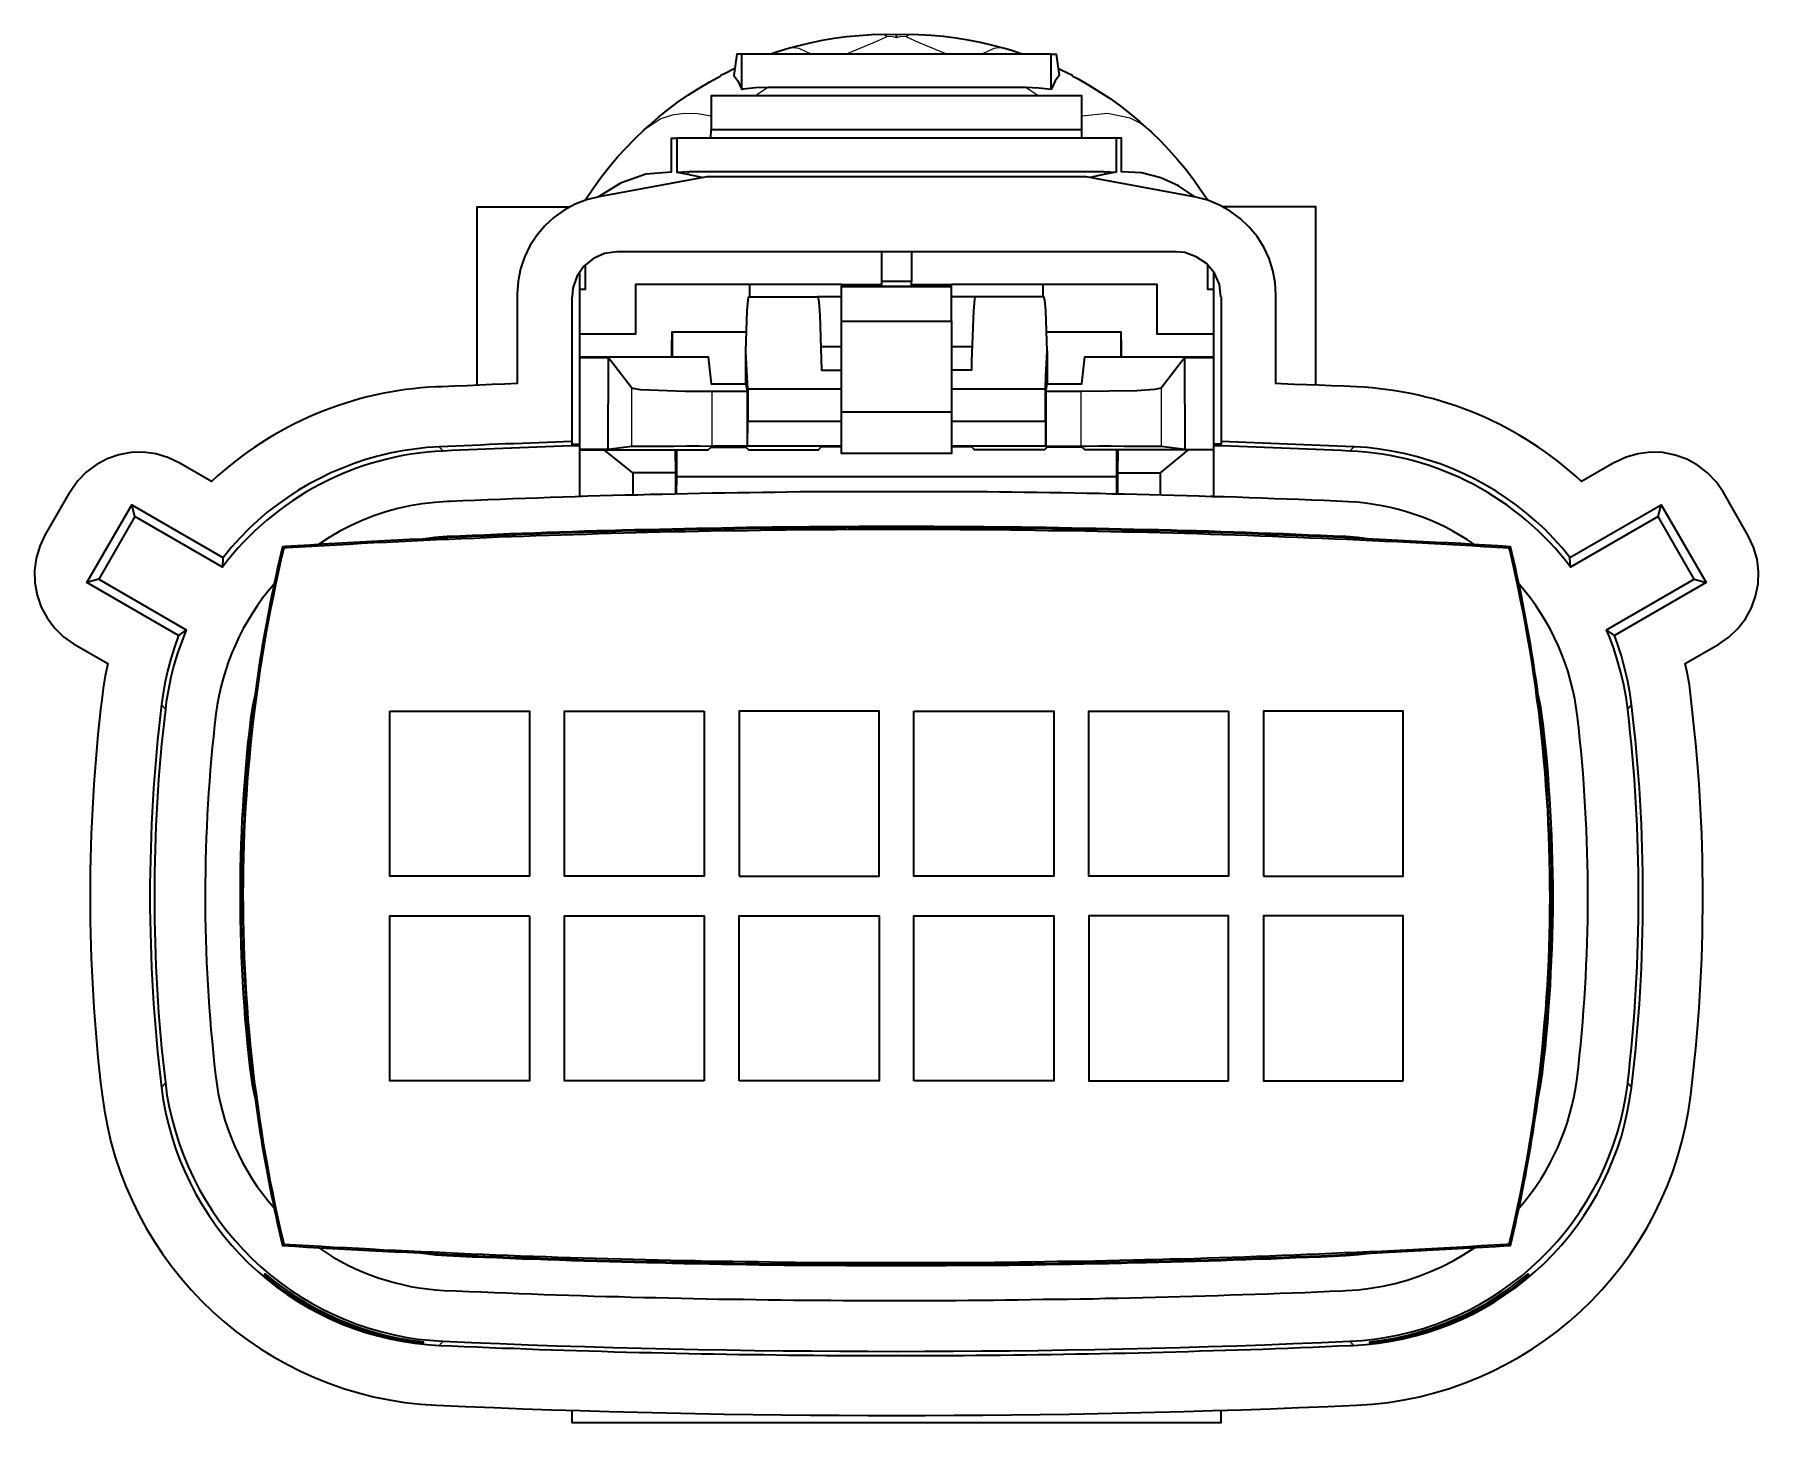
# Model space of a CAD drawing. Header units: millimetres. Extents: x 0 to 174, y 0 to 33.
# Drawn here: x 68.674 to 70.033, y 8.617 to 9.711 of the extents above; entities that cross this region are included whole.
import ezdxf

# ---------------------------------------------------------------- set-up
doc = ezdxf.new("R2010")
doc.units = ezdxf.units.MM
doc.layers.add('PDF2_형상', color=7, linetype='Continuous', true_color=0x405f80)

msp = doc.modelspace()

# ---------------------------------------------------------------- linework, layer by layer
at = {"layer": 'PDF2_형상', "color": 7, "lineweight": 35}
for points in [[(69.3533, 9.7086), (69.3533, 9.7111), (69.3435, 9.7113), (69.3336, 9.711), (69.3239, 9.7103), (69.314, 9.7093), (69.3043, 9.7081), (69.2946, 9.7064), (69.285, 9.7044), (69.2754, 9.7021), (69.2681, 9.7001), (69.2586, 9.6972), (69.2543, 9.6958)], [(69.4524, 9.6958), (69.4431, 9.6989), (69.4386, 9.7001), (69.4292, 9.7026), (69.4196, 9.7049), (69.4099, 9.7068), (69.4001, 9.7083), (69.3904, 9.7096), (69.3806, 9.7104), (69.3708, 9.711), (69.3632, 9.7113), (69.3533, 9.7111)], [(69.4549, 9.6694), (69.4547, 9.6694), (69.3533, 9.6694), (69.2519, 9.6694), (69.2421, 9.6692), (69.2324, 9.6681), (69.2314, 9.6679), (69.2314, 9.6958), (69.2275, 9.6958), (69.2251, 9.679), (69.2282, 9.6746), (69.2314, 9.6679)], [(69.4753, 9.6958), (69.3533, 9.6958), (69.2314, 9.6958)], [(69.2258, 9.6844), (69.2171, 9.6801), (69.2146, 9.6789)], [(69.4921, 9.6789), (69.4832, 9.6832), (69.4808, 9.6844)], [(69.1082, 9.5807), (69.1082, 9.5812), (69.1083, 9.5814), (69.1139, 9.5896), (69.1196, 9.5976), (69.1212, 9.5999), (69.1274, 9.6075), (69.1337, 9.615), (69.1404, 9.6222), (69.1472, 9.6293), (69.1543, 9.6361), (69.1582, 9.6396), (69.1657, 9.646), (69.1733, 9.6522), (69.1812, 9.6581), (69.1894, 9.6636), (69.1976, 9.669), (69.2061, 9.674), (69.2147, 9.6787)], [(69.4753, 9.6679), (69.4656, 9.669), (69.4557, 9.6694), (69.4551, 9.6694)], [(69.4919, 9.6787), (69.4965, 9.6763), (69.505, 9.6714), (69.5135, 9.6661), (69.5217, 9.6607), (69.5296, 9.655), (69.5374, 9.6489), (69.545, 9.6426), (69.5524, 9.6361), (69.5543, 9.6343), (69.5614, 9.6274), (69.5682, 9.6203), (69.5747, 9.6129), (69.5811, 9.6054), (69.5871, 9.5976), (69.5872, 9.5975), (69.5929, 9.5894), (69.5985, 9.5812), (69.5985, 9.5807)], [(69.2069, 9.6296), (69.2071, 9.6364), (69.3533, 9.6364), (69.4996, 9.6364), (69.4996, 9.6628), (69.3533, 9.6628), (69.2071, 9.6628), (69.2071, 9.6364)], [(69.1181, 9.5832), (69.1364, 9.5947), (69.1557, 9.6014), (69.176, 9.6031), (69.176, 9.6296), (69.1801, 9.6296), (69.1801, 9.6028), (69.1885, 9.6012), (69.201, 9.5985)], [(69.5265, 9.6296), (69.3533, 9.6296), (69.1801, 9.6296)], [(69.4996, 9.6296), (69.4996, 9.6362)], [(69.5886, 9.5832), (69.5758, 9.5919), (69.5617, 9.5983), (69.5464, 9.6022), (69.5307, 9.6031), (69.5307, 9.6296), (69.5265, 9.6296), (69.5265, 9.6028), (69.5182, 9.6012), (69.5058, 9.5985)], [(69.1801, 9.6028), (69.1896, 9.6033), (69.3533, 9.6033), (69.5171, 9.6033), (69.5265, 9.6028)], [(69.0226, 9.4347), (69.0226, 9.5754), (69.0958, 9.5754)], [(69.684, 9.4347), (69.684, 9.5754), (69.6108, 9.5754)], [(69.6092, 9.5044), (69.6079, 9.5142), (69.604, 9.5231), (69.5978, 9.5306), (69.5897, 9.5361), (69.5806, 9.5393), (69.5738, 9.54), (69.1329, 9.54), (69.1232, 9.5386), (69.1143, 9.5347), (69.1068, 9.5285), (69.1013, 9.5204), (69.0981, 9.5112), (69.0975, 9.5044)], [(69.1033, 9.5104), (69.1082, 9.5104), (69.1082, 9.53)], [(69.3415, 9.54), (69.3415, 9.5165), (69.3415, 9.5129), (69.3651, 9.5129), (69.3651, 9.5165)], [(69.3651, 9.54), (69.3651, 9.5165), (69.3415, 9.5165)], [(69.5985, 9.53), (69.5985, 9.5104), (69.6033, 9.5104)], [(69.1033, 9.524), (69.1033, 9.3885), (69.1033, 9.3871), (69.1033, 9.3469)], [(69.6033, 9.524), (69.6033, 9.3885), (69.6033, 9.3871), (69.6033, 9.3469)], [(69.0974, 9.5044), (69.0974, 9.3903), (69.0974, 9.3883), (69.1033, 9.3885)], [(69.31, 9.5143), (69.1476, 9.5143), (69.1476, 9.475), (69.1033, 9.475)], [(69.1033, 9.4572), (69.2049, 9.4572), (69.2071, 9.4358), (69.2344, 9.4358), (69.2344, 9.4617), (69.2357, 9.4937), (69.2364, 9.5018), (69.2367, 9.5039), (69.2368, 9.5043), (69.2369, 9.5044), (69.2913, 9.5044), (69.2921, 9.5008), (69.2928, 9.49), (69.2943, 9.4467), (69.31, 9.4467)], [(69.2376, 9.5044), (69.2376, 9.5142)], [(69.31, 9.5044), (69.2911, 9.5044)], [(69.3415, 9.514), (69.31, 9.514), (69.31, 9.5129), (69.3415, 9.5129)], [(69.3967, 9.5124), (69.31, 9.5124), (69.31, 9.5129)], [(69.3967, 9.4136), (69.3967, 9.381), (69.31, 9.381), (69.31, 9.4136), (69.31, 9.4853), (69.31, 9.5124)], [(69.3967, 9.4853), (69.3967, 9.5124), (69.3967, 9.5129), (69.3967, 9.514), (69.3651, 9.514)], [(69.3967, 9.5129), (69.3651, 9.5129)], [(69.6033, 9.475), (69.559, 9.475), (69.559, 9.5143), (69.3967, 9.5143)], [(69.4707, 9.4317), (69.4707, 9.4322), (69.4711, 9.4421), (69.4717, 9.4518), (69.4722, 9.4617), (69.471, 9.4937), (69.4703, 9.5018), (69.4696, 9.5044), (69.4154, 9.5044), (69.4153, 9.5044), (69.4151, 9.5043), (69.4149, 9.5025), (69.414, 9.4935), (69.4126, 9.4537), (69.4124, 9.4467), (69.3967, 9.4467)], [(69.4156, 9.5044), (69.3967, 9.5044)], [(69.469, 9.5044), (69.469, 9.5142)], [(69.6093, 9.5044), (69.6093, 9.3903), (69.6093, 9.3883), (69.6033, 9.3885)], [(69.1761, 9.4572), (69.1761, 9.4642), (69.1765, 9.4768), (69.235, 9.4768)], [(69.1765, 9.4768), (69.1765, 9.4572)], [(69.31, 9.4853), (69.3967, 9.4853), (69.3967, 9.4136), (69.31, 9.4136)], [(69.4717, 9.4768), (69.5301, 9.4768), (69.5306, 9.4642), (69.5306, 9.4572)], [(69.5301, 9.4768), (69.5301, 9.4572)], [(69.31, 9.4651), (69.2937, 9.4651)], [(69.4129, 9.4651), (69.3967, 9.4651)], [(69.2344, 9.4358), (69.2357, 9.4297), (69.2076, 9.4297), (69.1868, 9.4299), (69.1514, 9.4312), (69.1453, 9.4321), (69.1447, 9.4324), (69.1262, 9.4564), (69.1033, 9.4564)], [(69.2076, 9.3865), (69.1978, 9.3867), (69.1879, 9.3867), (69.1781, 9.3865), (69.1682, 9.3865), (69.1583, 9.3865), (69.1486, 9.3864), (69.1447, 9.3864), (69.1261, 9.384), (69.1262, 9.4564)], [(69.236, 9.4317), (69.2356, 9.4415), (69.235, 9.4514), (69.2344, 9.4613), (69.2344, 9.4617)], [(69.6033, 9.4564), (69.5804, 9.4564), (69.5619, 9.4324), (69.5567, 9.4314), (69.5428, 9.4304), (69.499, 9.4297), (69.471, 9.4297), (69.4722, 9.4358), (69.4996, 9.4358), (69.5018, 9.4572), (69.6033, 9.4572)], [(69.4722, 9.4617), (69.4722, 9.4358)], [(69.5804, 9.4564), (69.5806, 9.384), (69.5619, 9.3864), (69.5522, 9.3865), (69.5424, 9.3865), (69.5325, 9.3865), (69.5226, 9.3867), (69.5128, 9.3867), (69.5029, 9.3865), (69.499, 9.3865)], [(69.2357, 9.4297), (69.2357, 9.3867), (69.2076, 9.3867)], [(69.31, 9.4317), (69.236, 9.4317), (69.236, 9.4065), (69.31, 9.4065)], [(69.3967, 9.4065), (69.4707, 9.4065), (69.4707, 9.4317), (69.3967, 9.4317)], [(69.471, 9.4297), (69.471, 9.3867), (69.499, 9.3867)], [(69.31, 9.3867), (69.2358, 9.3867), (69.236, 9.4065)], [(69.4707, 9.4065), (69.4708, 9.3867), (69.3967, 9.3867)], [(69.1033, 9.3839), (69.2049, 9.3839), (69.2071, 9.386), (69.2344, 9.386), (69.2367, 9.3839), (69.2918, 9.3839), (69.2943, 9.3864), (69.31, 9.3864)], [(69.1261, 9.384), (69.1033, 9.384)], [(69.1788, 9.3839), (69.1792, 9.3658), (69.1453, 9.3658), (69.1229, 9.3839)], [(69.5267, 9.384), (69.5267, 9.3626), (69.18, 9.3626), (69.18, 9.384)], [(69.2358, 9.3867), (69.2357, 9.3867)], [(69.31, 9.3861), (69.294, 9.3861)], [(69.6033, 9.3839), (69.5018, 9.3839), (69.4996, 9.386), (69.4722, 9.386), (69.47, 9.3839), (69.4149, 9.3839), (69.4124, 9.3864), (69.3967, 9.3864)], [(69.4126, 9.3861), (69.3967, 9.3861)], [(69.4708, 9.3867), (69.471, 9.3867)], [(69.5279, 9.3839), (69.5275, 9.3658), (69.5614, 9.3658), (69.5837, 9.3839)], [(69.5806, 9.384), (69.6033, 9.384)], [(69.1453, 9.3658), (69.1453, 9.3482)], [(69.1792, 9.3658), (69.1792, 9.349)], [(69.1799, 9.349), (69.18, 9.3626)], [(69.5267, 9.3626), (69.5268, 9.349)], [(69.5275, 9.3658), (69.5275, 9.349)], [(69.5614, 9.3482), (69.5614, 9.3658)], [(68.7243, 9.2818), (68.715, 9.2793), (68.7503, 9.3406)], [(68.7528, 9.3312), (68.7503, 9.3406), (68.8222, 9.299)], [(69.1057, 9.3471), (69.1033, 9.3471)], [(69.6033, 9.3471), (69.601, 9.3471)], [(69.9539, 9.3312), (69.9564, 9.3406), (69.9917, 9.2793)], [(69.8365, 9.3064), (69.8375, 9.3075), (69.8276, 9.3081), (69.8178, 9.3087), (69.8081, 9.3093), (69.7982, 9.3099), (69.7883, 9.3104), (69.7785, 9.3108), (69.7688, 9.3114), (69.7589, 9.3119), (69.749, 9.3124), (69.7392, 9.3129), (69.7293, 9.3133), (69.7196, 9.3139), (69.7097, 9.3143), (69.7076, 9.3143), (69.7076, 9.3146), (69.6978, 9.315), (69.6881, 9.3154), (69.6782, 9.3158), (69.6683, 9.3163), (69.6585, 9.3167), (69.6486, 9.3169), (69.6389, 9.3174), (69.629, 9.3178), (69.6192, 9.3181), (69.6093, 9.3183), (69.5994, 9.3188), (69.5896, 9.319), (69.5799, 9.3193), (69.57, 9.3196), (69.5601, 9.3199), (69.5503, 9.32), (69.5404, 9.3203), (69.5306, 9.3206), (69.5207, 9.3207), (69.511, 9.321), (69.5011, 9.3211), (69.4913, 9.3213), (69.4814, 9.3214), (69.4715, 9.3217), (69.4617, 9.3218), (69.4518, 9.3219), (69.4421, 9.3219), (69.4322, 9.3221), (69.4224, 9.3222), (69.4125, 9.3222), (69.4026, 9.3224), (69.3928, 9.3224), (69.3829, 9.3225), (69.3732, 9.3225), (69.3633, 9.3225), (69.3535, 9.3225), (69.3436, 9.3225), (69.3337, 9.3225), (69.3239, 9.3225), (69.314, 9.3224), (69.3042, 9.3224), (69.2944, 9.3222), (69.2846, 9.3222), (69.2747, 9.3221), (69.2649, 9.3219), (69.255, 9.3219), (69.2451, 9.3218), (69.2353, 9.3217), (69.2256, 9.3215), (69.2157, 9.3213), (69.2058, 9.3211), (69.196, 9.321), (69.1861, 9.3207), (69.1762, 9.3206), (69.1664, 9.3203), (69.1567, 9.32), (69.1468, 9.3199), (69.1369, 9.3196), (69.1271, 9.3193), (69.1172, 9.319), (69.1074, 9.3188), (69.0976, 9.3183), (69.0878, 9.3181), (69.0779, 9.3178), (69.0681, 9.3174), (69.0582, 9.3171), (69.0485, 9.3167), (69.0386, 9.3163), (69.0287, 9.3158), (69.0189, 9.3154), (69.009, 9.315), (68.9992, 9.3146), (68.999, 9.3146), (68.999, 9.3143), (68.9892, 9.3139), (68.9793, 9.3135), (68.9694, 9.3131), (68.9597, 9.3125), (68.9499, 9.3121), (68.94, 9.3115), (68.9301, 9.311), (68.9204, 9.3104), (68.9106, 9.31), (68.9007, 9.3094), (68.8908, 9.3087), (68.8811, 9.3082), (68.8712, 9.3076), (68.8692, 9.3075), (68.8701, 9.3064)], [(69.7265, 9.3135), (69.7168, 9.3147), (69.7076, 9.3154), (69.6978, 9.3158), (69.6879, 9.3163), (69.6781, 9.3167), (69.6683, 9.3171), (69.6585, 9.3175), (69.6486, 9.3179), (69.6388, 9.3182), (69.6289, 9.3186), (69.6192, 9.3189), (69.6093, 9.3192), (69.5994, 9.3196), (69.5896, 9.3199), (69.5797, 9.3201), (69.5699, 9.3204), (69.5601, 9.3207), (69.5503, 9.3208), (69.5404, 9.3211), (69.5306, 9.3214), (69.5207, 9.3215), (69.5108, 9.3218), (69.501, 9.3219), (69.4913, 9.3221), (69.4814, 9.3224), (69.4715, 9.3225), (69.4617, 9.3226), (69.4518, 9.3228), (69.4419, 9.3228), (69.4321, 9.3229), (69.4224, 9.3231), (69.4125, 9.3231), (69.4026, 9.3232), (69.3928, 9.3232), (69.3829, 9.3233), (69.3731, 9.3233), (69.3632, 9.3233), (69.3535, 9.3233), (69.3436, 9.3233), (69.3337, 9.3233), (69.3239, 9.3233), (69.314, 9.3232), (69.3042, 9.3232), (69.2943, 9.3231), (69.2844, 9.3231), (69.2747, 9.3229), (69.2649, 9.3228), (69.255, 9.3228), (69.2451, 9.3226), (69.2353, 9.3225), (69.2254, 9.3224), (69.2156, 9.3221), (69.2058, 9.3219), (69.196, 9.3218), (69.1861, 9.3215), (69.1762, 9.3214), (69.1664, 9.3211), (69.1565, 9.3208), (69.1468, 9.3207), (69.1369, 9.3204), (69.1271, 9.3201), (69.1172, 9.3199), (69.1074, 9.3196), (69.0975, 9.3192), (69.0876, 9.3189), (69.0779, 9.3186), (69.0681, 9.3182), (69.0582, 9.3179), (69.0483, 9.3175), (69.0385, 9.3171), (69.0287, 9.3167), (69.0189, 9.3163), (69.009, 9.3158), (68.9992, 9.3154), (68.999, 9.3154), (68.9892, 9.3147), (68.9801, 9.3135)], [(68.7933, 9.2419), (68.7872, 9.2376), (68.715, 9.2793)], [(69.9824, 9.2818), (69.9917, 9.2793), (69.9194, 9.2376)], [(68.8475, 9.1911), (68.8454, 9.1815), (68.8439, 9.1718), (68.8439, 9.1713), (68.8428, 9.1614), (68.8417, 9.1517), (68.8407, 9.1418), (68.8399, 9.1321), (68.8392, 9.1222), (68.8383, 9.1124), (68.8378, 9.1026), (68.8372, 9.0928), (68.8368, 9.0829), (68.8364, 9.0731), (68.8361, 9.0632), (68.8358, 9.0535), (68.8357, 9.0436), (68.8357, 9.0337), (68.8357, 9.0239), (68.8358, 9.014), (68.836, 9.0042), (68.8362, 8.9943), (68.8367, 8.9846), (68.8371, 8.9747), (68.8376, 8.9649), (68.8382, 8.955), (68.8389, 8.9453), (68.8396, 8.9354), (68.8404, 8.9256), (68.8414, 8.9158), (68.8424, 8.906), (68.8435, 8.8963), (68.8439, 8.8929), (68.8453, 8.8832), (68.8474, 8.8736), (68.8475, 8.8731)], [(69.8592, 8.8731), (69.8612, 8.8826), (69.8628, 8.8924), (69.8628, 8.8929), (69.8639, 8.9028), (69.865, 8.9125), (69.8658, 8.9224), (69.8668, 8.9321), (69.8675, 8.9419), (69.8682, 8.9517), (69.8689, 8.9615), (69.8694, 8.9714), (69.8699, 8.9813), (69.8703, 8.9911), (69.8706, 9.0008), (69.8708, 9.0107), (69.871, 9.0206), (69.871, 9.0304), (69.871, 9.0403), (69.8708, 9.0501), (69.8707, 9.0599), (69.8704, 9.0697), (69.87, 9.0796), (69.8696, 9.0894), (69.869, 9.0993), (69.8685, 9.109), (69.8678, 9.1189), (69.8671, 9.1288), (69.8663, 9.1385), (69.8653, 9.1483), (69.8643, 9.1581), (69.8632, 9.1679), (69.8628, 9.1713), (69.8614, 9.181), (69.8593, 9.1906), (69.8592, 9.1911)], [(68.8701, 8.7578), (68.8692, 8.7567), (68.879, 8.756), (68.8889, 8.7554), (68.8986, 8.7549), (68.9085, 8.7543), (68.9183, 8.7538), (68.9282, 8.7532), (68.9379, 8.7528), (68.9478, 8.7522), (68.9576, 8.7517), (68.9675, 8.7513), (68.9774, 8.7508), (68.9871, 8.7503), (68.9969, 8.7499), (68.999, 8.7496), (69.0089, 8.7492), (69.0186, 8.7487), (69.0285, 8.7483), (69.0383, 8.7479), (69.0482, 8.7475), (69.0581, 8.7471), (69.0678, 8.7468), (69.0776, 8.7464), (69.0875, 8.7461), (69.0974, 8.7458), (69.1072, 8.7454), (69.1171, 8.7451), (69.1268, 8.7449), (69.1367, 8.7446), (69.1465, 8.7443), (69.1564, 8.744), (69.1663, 8.7439), (69.1761, 8.7436), (69.186, 8.7435), (69.1957, 8.7432), (69.2056, 8.7431), (69.2154, 8.7428), (69.2253, 8.7426), (69.2351, 8.7425), (69.245, 8.7424), (69.2549, 8.7422), (69.2646, 8.7421), (69.2744, 8.7421), (69.2843, 8.7419), (69.2942, 8.7418), (69.304, 8.7418), (69.3139, 8.7418), (69.3238, 8.7417), (69.3335, 8.7417), (69.3433, 8.7417), (69.3532, 8.7417), (69.3631, 8.7417), (69.3729, 8.7417), (69.3828, 8.7417), (69.3926, 8.7418), (69.4025, 8.7418), (69.4122, 8.7418), (69.4221, 8.7419), (69.4319, 8.7421), (69.4418, 8.7421), (69.4517, 8.7422), (69.4615, 8.7424), (69.4714, 8.7425), (69.4811, 8.7426), (69.491, 8.7428), (69.5008, 8.7431), (69.5107, 8.7432), (69.5206, 8.7435), (69.5304, 8.7436), (69.5403, 8.7439), (69.55, 8.744), (69.5599, 8.7443), (69.5697, 8.7446), (69.5796, 8.7449), (69.5894, 8.7451), (69.5993, 8.7454), (69.609, 8.7457), (69.6189, 8.7461), (69.6288, 8.7464), (69.6386, 8.7468), (69.6485, 8.7471), (69.6582, 8.7475), (69.6681, 8.7479), (69.6779, 8.7483), (69.6878, 8.7486), (69.6976, 8.749), (69.7074, 8.7496), (69.7076, 8.7496), (69.7076, 8.7497), (69.7175, 8.7503), (69.7274, 8.7507), (69.7372, 8.7511), (69.7469, 8.7517), (69.7568, 8.7521), (69.7667, 8.7526), (69.7765, 8.7532), (69.7862, 8.7536), (69.7961, 8.7542), (69.806, 8.7547), (69.8158, 8.7553), (69.8256, 8.7558), (69.8354, 8.7565), (69.8375, 8.7567), (69.8365, 8.7578)], [(68.9801, 8.7507), (68.9899, 8.7493), (68.999, 8.7487), (69.0089, 8.7482), (69.0188, 8.7478), (69.0285, 8.7475), (69.0383, 8.7471), (69.0482, 8.7467), (69.0581, 8.7462), (69.0679, 8.746), (69.0778, 8.7456), (69.0875, 8.7453), (69.0974, 8.7449), (69.1072, 8.7446), (69.1171, 8.7443), (69.1269, 8.744), (69.1368, 8.7437), (69.1465, 8.7435), (69.1564, 8.7432), (69.1663, 8.7431), (69.1761, 8.7428), (69.186, 8.7425), (69.1958, 8.7424), (69.2056, 8.7422), (69.2154, 8.7419), (69.2253, 8.7418), (69.2351, 8.7417), (69.245, 8.7415), (69.2549, 8.7414), (69.2647, 8.7412), (69.2746, 8.7412), (69.2843, 8.7411), (69.2942, 8.741), (69.304, 8.741), (69.3139, 8.7408), (69.3238, 8.7408), (69.3336, 8.7408), (69.3435, 8.7408), (69.3532, 8.7408), (69.3631, 8.7408), (69.3729, 8.7408), (69.3828, 8.7408), (69.3926, 8.7408), (69.4025, 8.741), (69.4124, 8.741), (69.4222, 8.7411), (69.4319, 8.7412), (69.4418, 8.7412), (69.4517, 8.7414), (69.4615, 8.7415), (69.4714, 8.7417), (69.4812, 8.7418), (69.491, 8.7419), (69.5008, 8.7422), (69.5107, 8.7424), (69.5206, 8.7425), (69.5304, 8.7428), (69.5403, 8.7431), (69.5501, 8.7432), (69.5599, 8.7435), (69.5697, 8.7437), (69.5796, 8.744), (69.5894, 8.7443), (69.5993, 8.7446), (69.6092, 8.7449), (69.6189, 8.7453), (69.6288, 8.7456), (69.6386, 8.746), (69.6485, 8.7462), (69.6583, 8.7467), (69.6682, 8.7471), (69.6779, 8.7474), (69.6878, 8.7478), (69.6976, 8.7482), (69.7075, 8.7487), (69.7076, 8.7487), (69.7175, 8.7494), (69.7265, 8.7507)], [(68.999, 8.7497), (68.999, 8.7496)], [(69.0974, 8.6267), (69.0974, 8.6171), (69.6093, 8.6171), (69.6093, 8.6267)]]:
    msp.add_lwpolyline(points, dxfattribs=at)
at = {"layer": 'PDF2_형상', "color": 7, "lineweight": 13}
for points in [[(69.3453, 9.7092), (69.3358, 9.705), (69.3137, 9.6958)], [(69.3632, 9.7113), (69.3611, 9.7093), (69.3564, 9.7096), (69.3533, 9.7086), (69.3492, 9.7097), (69.3456, 9.7093), (69.3435, 9.7113)], [(69.3929, 9.6958), (69.3708, 9.705), (69.3614, 9.7092), (69.3611, 9.7093)], [(69.2861, 9.6958), (69.2767, 9.7001), (69.2722, 9.7007), (69.2681, 9.7001)], [(69.4386, 9.7001), (69.4344, 9.7007), (69.43, 9.7001), (69.4206, 9.6958)], [(69.2519, 9.6694), (69.2437, 9.664), (69.2419, 9.6628)], [(69.465, 9.6628), (69.4569, 9.6683), (69.4551, 9.6694)], [(69.2071, 9.6468), (69.1964, 9.6488), (69.186, 9.6489), (69.1764, 9.6476), (69.1675, 9.6447), (69.1543, 9.6361)], [(69.5524, 9.6361), (69.5454, 9.6414), (69.5376, 9.6453), (69.5197, 9.649), (69.4996, 9.6468)], [(69.1896, 9.6033), (69.1885, 9.6012)], [(69.5182, 9.6012), (69.5171, 9.6033)], [(69.1447, 9.3864), (69.1447, 9.4324)], [(69.2076, 9.4297), (69.2076, 9.3867)], [(69.499, 9.3867), (69.499, 9.4297)], [(69.5619, 9.4324), (69.5619, 9.3864)], [(68.996, 9.3829), (68.9929, 9.3862)], [(69.7138, 9.3862), (69.7107, 9.3829)], [(68.7737, 9.1831), (68.7768, 9.1792)], [(69.9299, 9.1792), (69.9329, 9.1831)], [(68.7768, 8.885), (68.7737, 8.8811)], [(69.9329, 8.8811), (69.9299, 8.885)], [(68.9929, 8.6779), (68.996, 8.6811)], [(69.7107, 8.6811), (69.7138, 8.6779)]]:
    msp.add_lwpolyline(points, dxfattribs=at)
at = {"layer": 'PDF2_형상', "color": 7, "lineweight": 35}
for points in [[(69.4753, 9.6679), (69.4753, 9.6958), (69.4792, 9.6958), (69.4815, 9.679), (69.4785, 9.6746)], [(69.8365, 8.7578), (69.8388, 8.7674), (69.841, 8.7769), (69.8429, 8.7865), (69.845, 8.7963), (69.8469, 8.8058), (69.8487, 8.8156), (69.8506, 8.8253), (69.8522, 8.8349), (69.8538, 8.8446), (69.8553, 8.8543), (69.8567, 8.864), (69.8581, 8.8739), (69.8593, 8.8836), (69.8606, 8.8933), (69.8617, 8.9032), (69.8626, 8.9129), (69.8636, 8.9228), (69.8644, 8.9325), (69.8653, 8.9424), (69.866, 8.9522), (69.8667, 8.9619), (69.8672, 8.9718), (69.8676, 8.9817), (69.8681, 8.9915), (69.8683, 9.0014), (69.8685, 9.0111), (69.8686, 9.021), (69.8687, 9.0308), (69.8686, 9.0407), (69.8686, 9.0506), (69.8683, 9.0604), (69.8681, 9.0703), (69.8678, 9.08), (69.8672, 9.0899), (69.8668, 9.0997), (69.8661, 9.1096), (69.8654, 9.1193), (69.8647, 9.1292), (69.8639, 9.139), (69.8629, 9.1488), (69.8619, 9.1586), (69.8608, 9.1683), (69.8597, 9.1781), (69.8583, 9.1879), (69.8571, 9.1976), (69.8557, 9.2074), (69.8542, 9.2171), (69.8526, 9.2268), (69.851, 9.2365), (69.8492, 9.2462), (69.8474, 9.2558), (69.8454, 9.2656), (69.8435, 9.2751), (69.8414, 9.2849), (69.8393, 9.2944), (69.8371, 9.304), (69.8365, 9.3064), (69.8267, 9.3069), (69.8168, 9.3075), (69.8071, 9.3081), (69.7972, 9.3086), (69.7874, 9.3092), (69.7775, 9.3097), (69.7678, 9.3103), (69.7579, 9.3107), (69.7481, 9.3112), (69.7382, 9.3117), (69.7283, 9.3122), (69.7186, 9.3126), (69.7087, 9.3131), (69.6989, 9.3135), (69.689, 9.314), (69.6792, 9.3143), (69.6694, 9.3147), (69.6596, 9.3151), (69.6497, 9.3156), (69.6399, 9.3158), (69.63, 9.3163), (69.6203, 9.3165), (69.6104, 9.3169), (69.6006, 9.3172), (69.5907, 9.3175), (69.5808, 9.3178), (69.571, 9.3181), (69.5613, 9.3183), (69.5514, 9.3186), (69.5415, 9.3189), (69.5317, 9.319), (69.5218, 9.3193), (69.5119, 9.3194), (69.5021, 9.3197), (69.4924, 9.3199), (69.4825, 9.32), (69.4726, 9.3201), (69.4628, 9.3203), (69.4529, 9.3204), (69.4431, 9.3206), (69.4332, 9.3207), (69.4235, 9.3207), (69.4136, 9.3208), (69.4037, 9.3208), (69.3939, 9.321), (69.384, 9.321), (69.3742, 9.321), (69.3643, 9.321), (69.3546, 9.3211), (69.3447, 9.321), (69.3349, 9.321), (69.325, 9.321), (69.3151, 9.321), (69.3053, 9.3208), (69.2954, 9.3208), (69.2856, 9.3207), (69.2758, 9.3207), (69.266, 9.3206), (69.2561, 9.3204), (69.2462, 9.3203), (69.2364, 9.3201), (69.2265, 9.32), (69.2167, 9.3199), (69.2069, 9.3197), (69.1971, 9.3194), (69.1872, 9.3193), (69.1774, 9.3192), (69.1675, 9.3189), (69.1576, 9.3186), (69.1479, 9.3183), (69.1381, 9.3182), (69.1282, 9.3179), (69.1183, 9.3176), (69.1085, 9.3172), (69.0986, 9.3169), (69.0889, 9.3167), (69.079, 9.3163), (69.0692, 9.316), (69.0593, 9.3156), (69.0494, 9.3153), (69.0396, 9.3149), (69.0299, 9.3144), (69.02, 9.314), (69.0101, 9.3136), (69.0003, 9.3132), (68.9904, 9.3128), (68.9807, 9.3124), (68.9708, 9.3118), (68.961, 9.3114), (68.9511, 9.3108), (68.9413, 9.3104), (68.9315, 9.3099), (68.9217, 9.3093), (68.9118, 9.3087), (68.9019, 9.3082), (68.8922, 9.3076), (68.8824, 9.3071), (68.8725, 9.3065), (68.8701, 9.3064), (68.8679, 9.2968), (68.8657, 9.2872), (68.8637, 9.2775), (68.8617, 9.2679), (68.8597, 9.2582), (68.8579, 9.2486), (68.8561, 9.2389), (68.8544, 9.2292), (68.8529, 9.2194), (68.8514, 9.2097), (68.85, 9.2), (68.8486, 9.1903), (68.8474, 9.1806), (68.8461, 9.1707), (68.845, 9.161), (68.844, 9.1513), (68.8431, 9.1414), (68.8422, 9.1315), (68.8414, 9.1218), (68.8407, 9.1119), (68.84, 9.1021), (68.8394, 9.0924), (68.839, 9.0825), (68.8386, 9.0726), (68.8383, 9.0628), (68.8382, 9.0529), (68.8381, 9.0432), (68.8379, 9.0333), (68.8381, 9.0235), (68.8381, 9.0136), (68.8383, 9.0038), (68.8386, 8.9939), (68.8389, 8.984), (68.8394, 8.9743), (68.8399, 8.9644), (68.8406, 8.9546), (68.8412, 8.9447), (68.8419, 8.935), (68.8428, 8.9251), (68.8438, 8.9154), (68.8447, 8.9056), (68.8458, 8.8958), (68.8469, 8.886), (68.8483, 8.8763), (68.8496, 8.8665), (68.851, 8.8568), (68.8525, 8.8471), (68.854, 8.8374), (68.8557, 8.8276), (68.8575, 8.8179), (68.8593, 8.8082), (68.8612, 8.7986), (68.8632, 8.789), (68.8653, 8.7793), (68.8674, 8.7697), (68.8696, 8.7601), (68.8701, 8.7578), (68.88, 8.7572), (68.8899, 8.7567), (68.8996, 8.756), (68.9094, 8.7554), (68.9193, 8.755), (68.9292, 8.7544), (68.9389, 8.7539), (68.9488, 8.7533), (68.9586, 8.7529), (68.9685, 8.7524), (68.9783, 8.7519), (68.9881, 8.7515), (68.9979, 8.751), (69.0078, 8.7506), (69.0176, 8.7501), (69.0274, 8.7497), (69.0372, 8.7493), (69.0471, 8.749), (69.0569, 8.7486), (69.0668, 8.7482), (69.0767, 8.7479), (69.0864, 8.7475), (69.0963, 8.7472), (69.1061, 8.7469), (69.116, 8.7467), (69.1258, 8.7464), (69.1357, 8.7461), (69.1454, 8.7458), (69.1553, 8.7456), (69.1651, 8.7453), (69.175, 8.7451), (69.1849, 8.7449), (69.1947, 8.7447), (69.2046, 8.7444), (69.2143, 8.7443), (69.2242, 8.7442), (69.234, 8.744), (69.2439, 8.7439), (69.2538, 8.7437), (69.2636, 8.7436), (69.2733, 8.7435), (69.2832, 8.7433), (69.2931, 8.7433), (69.3029, 8.7432), (69.3128, 8.7432), (69.3226, 8.7432), (69.3325, 8.7431), (69.3424, 8.7431), (69.3521, 8.7431), (69.3619, 8.7431), (69.3718, 8.7431), (69.3817, 8.7432), (69.3915, 8.7432), (69.4014, 8.7432), (69.4112, 8.7433), (69.421, 8.7433), (69.4308, 8.7435), (69.4407, 8.7436), (69.4506, 8.7437), (69.4604, 8.7437), (69.4703, 8.7439), (69.4801, 8.7442), (69.4899, 8.7443), (69.4997, 8.7444), (69.5096, 8.7446), (69.5194, 8.7449), (69.5293, 8.745), (69.5392, 8.7453), (69.549, 8.7456), (69.5587, 8.7457), (69.5686, 8.746), (69.5785, 8.7462), (69.5883, 8.7465), (69.5982, 8.7468), (69.6081, 8.7472), (69.6178, 8.7475), (69.6276, 8.7478), (69.6375, 8.7482), (69.6474, 8.7485), (69.6572, 8.7489), (69.6671, 8.7493), (69.6768, 8.7497), (69.6867, 8.7501), (69.6965, 8.7506), (69.7064, 8.751), (69.7162, 8.7514), (69.726, 8.7518), (69.7358, 8.7522), (69.7457, 8.7528), (69.7556, 8.7532), (69.7653, 8.7538), (69.7751, 8.7543), (69.785, 8.7549), (69.7949, 8.7553), (69.8047, 8.7558), (69.8144, 8.7565), (69.8243, 8.7571), (69.8342, 8.7576)], [(68.9537, 9.1778), (69.064, 9.1778), (69.064, 9.0478), (68.9537, 9.0478)], [(69.2018, 9.1778), (69.2018, 9.0478), (69.0915, 9.0478), (69.0915, 9.1778)], [(69.2293, 9.0478), (69.3396, 9.0478), (69.3396, 9.1778), (69.2293, 9.1778)], [(69.3671, 9.1778), (69.4774, 9.1778), (69.4774, 9.0478), (69.3671, 9.0478)], [(69.6151, 9.1778), (69.6151, 9.0478), (69.5049, 9.0478), (69.5049, 9.1778)], [(69.6426, 9.0478), (69.7529, 9.0478), (69.7529, 9.1778), (69.6426, 9.1778)], [(69.064, 9.0164), (69.064, 8.8864), (68.9537, 8.8864), (68.9537, 9.0164)], [(69.2018, 8.8864), (69.0915, 8.8864), (69.0915, 9.0164), (69.2018, 9.0164)], [(69.2293, 8.8864), (69.2293, 9.0164), (69.3396, 9.0164), (69.3396, 8.8864)], [(69.3671, 8.8864), (69.3671, 9.0164), (69.4774, 9.0164), (69.4774, 8.8864)], [(69.6151, 8.8864), (69.6151, 9.0164), (69.5049, 9.0164), (69.5049, 8.8864)], [(69.7529, 8.8864), (69.7529, 9.0164), (69.6426, 9.0164), (69.6426, 8.8864)]]:
    msp.add_lwpolyline(points, close=True, dxfattribs=at)
for points in [[(68.7269, 9.1888, 0.060256), (68.7269, 8.8754, 0.366561), (68.9907, 8.6307, 0.022224), (69.716, 8.6307, 0.366591), (69.9797, 8.8754, 0.0603), (69.9797, 9.1888), (69.9785, 9.1985), (69.9767, 9.2082), (69.9753, 9.2153), (70.0017, 9.2306), (70.0097, 9.2361), (70.0168, 9.2429), (70.0229, 9.2507), (70.0276, 9.2593), (70.0308, 9.2685), (70.0328, 9.2781), (70.0331, 9.2879), (70.0319, 9.2976), (70.0292, 9.3071), (70.025, 9.316), (70.0247, 9.3167), (70.0051, 9.3506), (69.9996, 9.3586), (69.9928, 9.3657), (69.985, 9.3717), (69.9765, 9.3764), (69.9672, 9.3797), (69.9576, 9.3817), (69.9478, 9.3819), (69.9381, 9.3807), (69.9286, 9.3781), (69.9197, 9.3739), (69.919, 9.3736), (69.8935, 9.3588, 0.177852), (69.716, 9.4335), (69.7061, 9.4339), (69.6962, 9.4343), (69.6864, 9.4347), (69.6765, 9.4351), (69.6668, 9.4354), (69.6569, 9.4358), (69.6525, 9.436), (69.6525, 9.5058), (69.6519, 9.5157), (69.6501, 9.5253), (69.6471, 9.5347), (69.6429, 9.5436), (69.6376, 9.5519), (69.6315, 9.5594), (69.6243, 9.5663), (69.6164, 9.5721), (69.6079, 9.5768), (69.5987, 9.5806), (69.5893, 9.5831), (69.5881, 9.5833), (69.5029, 9.599), (69.2037, 9.599), (69.1186, 9.5833), (69.109, 9.581), (69.0999, 9.5774), (69.0912, 9.5728), (69.0832, 9.5671), (69.076, 9.5604), (69.0697, 9.5529), (69.0643, 9.5446), (69.06, 9.5358), (69.0568, 9.5265), (69.0549, 9.5169), (69.0542, 9.5071), (69.0542, 9.5058), (69.0542, 9.436), (69.0443, 9.4357), (69.0344, 9.4353), (69.0246, 9.4349), (69.0147, 9.4344), (69.005, 9.434), (68.9951, 9.4336), (68.9907, 9.4335, 0.178398), (68.8132, 9.3588), (68.7876, 9.3736), (68.7787, 9.3778), (68.7693, 9.3806), (68.7596, 9.3819), (68.7497, 9.3817), (68.7401, 9.38), (68.7308, 9.3768), (68.7222, 9.3721), (68.7143, 9.3662), (68.7075, 9.3592), (68.7019, 9.3511), (68.7015, 9.3506), (68.6819, 9.3167), (68.6778, 9.3078), (68.675, 9.2983), (68.6736, 9.2886), (68.6739, 9.2789), (68.6756, 9.2692), (68.6788, 9.2599), (68.6835, 9.2513), (68.6893, 9.2435), (68.6964, 9.2365), (68.7044, 9.231), (68.705, 9.2306), (68.7314, 9.2153), (68.7294, 9.2057), (68.7279, 9.196)], [(68.8553, 8.7326), (68.8553, 8.7344), (68.8629, 8.7282), (68.8708, 8.7224), (68.879, 8.7168), (68.8874, 8.7117), (68.896, 8.7068), (68.9047, 8.7024), (68.9136, 8.6982), (68.9228, 8.6946), (68.9321, 8.6913), (68.9414, 8.6883), (68.951, 8.6858), (68.9606, 8.6837), (68.9703, 8.6821), (68.98, 8.6808), (68.9801, 8.6808), (68.9801, 8.6797, -0.149569)], [(69.7265, 8.6797), (69.7265, 8.6808), (69.7364, 8.6821), (69.746, 8.6837), (69.7557, 8.6858), (69.7651, 8.6883), (69.7746, 8.6913), (69.7839, 8.6946), (69.7929, 8.6982), (69.8019, 8.7022), (69.8107, 8.7068), (69.8193, 8.7115), (69.8276, 8.7168), (69.8357, 8.7222), (69.8436, 8.7282), (69.8513, 8.7343), (69.8514, 8.7344), (69.8514, 8.7326, -0.150201)]]:
    msp.add_lwpolyline(points, format="xyb", close=True, dxfattribs=at)
for points in [[(69.0974, 9.3903, 0.003654), (68.9929, 9.3862), (68.9831, 9.3856), (68.9733, 9.3844), (68.9636, 9.3831), (68.9539, 9.3811), (68.9443, 9.3788), (68.9349, 9.3761), (68.9256, 9.3731), (68.9164, 9.3694), (68.9074, 9.3656), (68.8985, 9.3613), (68.8897, 9.3567), (68.8813, 9.3517), (68.8731, 9.3462), (68.865, 9.3406), (68.8572, 9.3346), (68.8497, 9.3282), (68.8425, 9.3214), (68.8357, 9.3144), (68.829, 9.3072), (68.8228, 9.2996), (68.8222, 9.299), (68.8218, 9.2914), (68.7528, 9.3312), (68.7243, 9.2818), (68.7933, 9.2419), (68.7897, 9.2328), (68.7865, 9.2235), (68.7836, 9.214), (68.7812, 9.2046), (68.7792, 9.195), (68.7775, 9.1853), (68.7768, 9.1792, 0.058813), (68.7768, 8.885), (68.7781, 8.8751), (68.7799, 8.8656), (68.7821, 8.856), (68.7847, 8.8464), (68.7876, 8.8371), (68.7911, 8.8278), (68.7949, 8.8188), (68.799, 8.8099), (68.8035, 8.8011), (68.8085, 8.7925), (68.8137, 8.7843), (68.8193, 8.7761), (68.8253, 8.7683), (68.8315, 8.7607), (68.8382, 8.7535), (68.845, 8.7464), (68.8522, 8.7397), (68.8597, 8.7333), (68.8675, 8.7272), (68.8754, 8.7215), (68.8837, 8.7161), (68.8921, 8.7111), (68.9008, 8.7064), (68.9097, 8.7021), (68.9186, 8.6982), (68.9279, 8.6946), (68.9372, 8.6915), (68.9467, 8.6888), (68.9563, 8.6864), (68.9658, 8.6844), (68.9756, 8.6829), (68.9853, 8.6819), (68.9951, 8.6812), (68.996, 8.6811, 0.022155), (69.7107, 8.6811), (69.7206, 8.6818), (69.7303, 8.6829), (69.74, 8.6843), (69.7497, 8.6862), (69.7593, 8.6886), (69.7688, 8.6913), (69.7781, 8.6943), (69.7872, 8.6979), (69.7963, 8.7018), (69.8051, 8.706), (69.8139, 8.7107), (69.8222, 8.7157), (69.8306, 8.7211), (69.8386, 8.7268), (69.8463, 8.7328), (69.8538, 8.7392), (69.861, 8.7458), (69.8679, 8.7529), (69.8746, 8.7601), (69.8808, 8.7676), (69.8868, 8.7756), (69.8925, 8.7836), (69.8978, 8.7918), (69.9028, 8.8004), (69.9074, 8.809), (69.9115, 8.8181), (69.9153, 8.8271), (69.9187, 8.8363), (69.9218, 8.8457), (69.9244, 8.8551), (69.9267, 8.8647), (69.9285, 8.8744), (69.9299, 8.8842), (69.9299, 8.885, 0.058767), (69.9299, 9.1792), (69.9286, 9.1889), (69.9268, 9.1986), (69.9246, 9.2082), (69.9219, 9.2176), (69.919, 9.2271), (69.9156, 9.2364), (69.9133, 9.2419), (69.9824, 9.2818), (69.9539, 9.3312), (69.8849, 9.2914), (69.8844, 9.299), (69.9564, 9.3406)], [(69.1033, 9.3871, 0.003891), (68.996, 9.3829, 0.223112), (68.8218, 9.2914)], [(69.8849, 9.2914, 0.2238), (69.7107, 9.3829, 0.003929), (69.6033, 9.3871)], [(69.8844, 9.299), (69.8782, 9.3065), (69.8715, 9.3139), (69.8647, 9.321), (69.8575, 9.3276), (69.85, 9.334), (69.8422, 9.3401), (69.8343, 9.3458), (69.8261, 9.3512), (69.8176, 9.3563), (69.8089, 9.361), (69.8001, 9.3653), (69.7911, 9.3692), (69.7819, 9.3728), (69.7725, 9.3758), (69.7631, 9.3786), (69.7536, 9.381), (69.7439, 9.3829), (69.7342, 9.3844), (69.7244, 9.3856), (69.7146, 9.3861), (69.7138, 9.3862, 0.001748), (69.6093, 9.3903)], [(69.809, 9.3092, 0.140184), (69.71, 9.3429), (69.7003, 9.3433), (69.6904, 9.3438), (69.6806, 9.3442), (69.6707, 9.3446), (69.6608, 9.345), (69.6511, 9.3453), (69.6412, 9.3457), (69.6314, 9.346), (69.6215, 9.3464), (69.6117, 9.3467), (69.6019, 9.3469), (69.5921, 9.3474), (69.5822, 9.3476), (69.5724, 9.3479), (69.5625, 9.3482), (69.5526, 9.3483), (69.5428, 9.3486), (69.5331, 9.3489), (69.5232, 9.349), (69.5133, 9.3493), (69.5035, 9.3494), (69.4936, 9.3496), (69.4838, 9.3499), (69.474, 9.35), (69.4642, 9.3501), (69.4543, 9.3503), (69.4444, 9.3504), (69.4346, 9.3504), (69.4247, 9.3506), (69.4149, 9.3507), (69.4051, 9.3507), (69.3953, 9.3507), (69.3854, 9.3508), (69.3756, 9.3508), (69.3657, 9.3508), (69.3558, 9.3508), (69.346, 9.3508), (69.3361, 9.3508), (69.3264, 9.3508), (69.3165, 9.3508), (69.3067, 9.3507), (69.2968, 9.3507), (69.2869, 9.3506), (69.2771, 9.3506), (69.2672, 9.3504), (69.2575, 9.3503), (69.2476, 9.3501), (69.2378, 9.35), (69.2279, 9.3499), (69.2181, 9.3497), (69.2082, 9.3496), (69.1983, 9.3493), (69.1886, 9.3492), (69.1788, 9.349), (69.1689, 9.3487), (69.159, 9.3485), (69.1492, 9.3482), (69.1393, 9.3481), (69.1294, 9.3478), (69.1197, 9.3475), (69.1099, 9.3472), (69.1, 9.3468), (69.0901, 9.3465), (69.0803, 9.3462), (69.0704, 9.3458), (69.0607, 9.3456), (69.0508, 9.3451), (69.041, 9.3447), (69.0311, 9.3443), (69.0212, 9.344), (69.0115, 9.3436), (69.0017, 9.3432), (68.999, 9.3431), (68.9892, 9.3424), (68.9794, 9.3413), (68.9697, 9.3396), (68.9601, 9.3375), (68.9507, 9.3349), (68.9413, 9.3318), (68.9321, 9.3282), (68.9232, 9.3242), (68.9144, 9.3196), (68.906, 9.3147), (68.8976, 9.3093), (68.8975, 9.3092)], [(68.8692, 9.3075, 0.038925), (68.8406, 9.1271), (68.8403, 9.1161), (68.8396, 9.1063), (68.839, 9.0964), (68.8386, 9.0872), (68.8372, 9.0714), (68.8369, 9.0615), (68.8367, 9.0518), (68.8365, 9.0419), (68.8365, 9.0321), (68.8365, 9.0222), (68.8367, 9.0124), (68.8369, 9.0025), (68.8372, 8.9928), (68.8372, 8.9926), (68.8386, 8.9769), (68.8392, 8.9671), (68.8397, 8.9572), (68.8403, 8.9481), (68.8406, 8.9369, 0.038686), (68.8692, 8.7567)], [(69.8375, 8.7567, 0.038904), (69.8661, 8.9369), (69.8664, 8.9481), (69.8671, 8.9579), (69.8676, 8.9676), (69.8681, 8.9769), (69.8694, 8.9926), (69.8697, 9.0025), (69.87, 9.0124), (69.8701, 9.0222), (69.8701, 9.0321), (69.8701, 9.0419), (69.87, 9.0518), (69.8697, 9.0615), (69.8694, 9.0714), (69.8681, 9.0872), (69.8675, 9.0971), (69.8669, 9.1068), (69.8664, 9.1161), (69.8661, 9.1271, 0.038771), (69.8375, 9.3075)], [(68.8625, 9.2779, 0.148402), (68.8167, 9.1757, 0.058624), (68.8164, 8.891, 0.153502), (68.8625, 8.7862)], [(69.8442, 8.7862, 0.149394), (69.89, 8.8885, 0.058623), (69.8903, 9.1732, 0.15361), (69.8442, 9.2779)], [(68.7872, 9.2376), (68.784, 9.2283), (68.7811, 9.219), (68.7786, 9.2094), (68.7765, 9.1999), (68.7747, 9.1901), (68.7737, 9.1831, 0.059857), (68.7737, 8.8811), (68.7751, 8.8712), (68.7769, 8.8617), (68.7792, 8.8521), (68.7818, 8.8425), (68.7849, 8.8332), (68.7883, 8.824), (68.7921, 8.8149), (68.7963, 8.806), (68.8008, 8.7972), (68.8058, 8.7887), (68.8111, 8.7804), (68.8167, 8.7724), (68.8226, 8.7646), (68.829, 8.7569), (68.8356, 8.7497), (68.8425, 8.7428), (68.8497, 8.7361), (68.8572, 8.7297), (68.865, 8.7236), (68.8729, 8.7179), (68.8813, 8.7125), (68.8897, 8.7075), (68.8983, 8.7029), (68.9072, 8.6986), (68.9163, 8.6947), (68.9254, 8.6911), (68.9347, 8.6881), (68.9443, 8.6853), (68.9537, 8.6831), (68.9635, 8.6811), (68.9732, 8.6796), (68.9829, 8.6786), (68.9928, 8.6779), (68.9929, 8.6779), (69.0026, 8.6775), (69.0125, 8.6771), (69.0224, 8.6767), (69.0322, 8.6763), (69.0421, 8.6758), (69.0518, 8.6756), (69.0617, 8.6751), (69.0715, 8.6747), (69.0814, 8.6744), (69.0912, 8.6742), (69.1011, 8.6738), (69.1108, 8.6735), (69.1207, 8.6732), (69.1306, 8.6729), (69.1404, 8.6726), (69.1503, 8.6724), (69.1601, 8.6722), (69.1699, 8.6719), (69.1797, 8.6717), (69.1896, 8.6715), (69.1994, 8.6713), (69.2093, 8.6711), (69.2192, 8.671), (69.229, 8.6708), (69.2387, 8.6707), (69.2486, 8.6706), (69.2585, 8.6704), (69.2683, 8.6703), (69.2782, 8.6701), (69.2881, 8.6701), (69.2979, 8.67), (69.3076, 8.67), (69.3175, 8.6699), (69.3274, 8.6699), (69.3372, 8.6699), (69.3471, 8.6699), (69.3569, 8.6699), (69.3668, 8.6699), (69.3767, 8.6699), (69.3864, 8.6699), (69.3962, 8.67), (69.4061, 8.67), (69.416, 8.6701), (69.4258, 8.6701), (69.4357, 8.6703), (69.4456, 8.6704), (69.4553, 8.6704), (69.4651, 8.6706), (69.475, 8.6707), (69.4849, 8.671), (69.4947, 8.6711), (69.5046, 8.6713), (69.5144, 8.6714), (69.5242, 8.6717), (69.534, 8.6718), (69.5439, 8.6721), (69.5538, 8.6724), (69.5636, 8.6726), (69.5735, 8.6728), (69.5833, 8.6731), (69.5931, 8.6735), (69.6029, 8.6738), (69.6128, 8.674), (69.6226, 8.6743), (69.6325, 8.6747), (69.6422, 8.675), (69.6521, 8.6754), (69.6619, 8.6757), (69.6718, 8.6761), (69.6817, 8.6765), (69.6915, 8.6769), (69.7013, 8.6774), (69.7111, 8.6778), (69.7138, 8.6779), (69.7236, 8.6786), (69.7333, 8.6796), (69.7431, 8.6811), (69.7528, 8.6831), (69.7624, 8.6853), (69.7718, 8.6881), (69.7811, 8.6911), (69.7903, 8.6946), (69.7994, 8.6986), (69.8082, 8.7028), (69.8169, 8.7075), (69.8254, 8.7125), (69.8336, 8.7179), (69.8417, 8.7236), (69.8494, 8.7296), (69.8569, 8.736), (69.8642, 8.7426), (69.871, 8.7497), (69.8776, 8.7569), (69.884, 8.7644), (69.89, 8.7724), (69.8956, 8.7804), (69.9008, 8.7887), (69.9058, 8.7972), (69.9104, 8.806), (69.9146, 8.8149), (69.9183, 8.8239), (69.9218, 8.8331), (69.9249, 8.8425), (69.9274, 8.8519), (69.9296, 8.8615), (69.9314, 8.8712), (69.9329, 8.881), (69.9329, 8.881, 0.059861), (69.9329, 9.1831), (69.9315, 9.1928), (69.9297, 9.2025), (69.9275, 9.2121), (69.9249, 9.2215), (69.9218, 9.231), (69.9194, 9.2376), (69.9133, 9.2419)], [(68.8975, 8.755, 0.139672), (68.9965, 8.7212), (69.0064, 8.7208), (69.0162, 8.7204), (69.0261, 8.72), (69.036, 8.7196), (69.0457, 8.7192), (69.0556, 8.7188), (69.0654, 8.7185), (69.0753, 8.7181), (69.0851, 8.7178), (69.095, 8.7175), (69.1047, 8.7171), (69.1146, 8.7168), (69.1244, 8.7165), (69.1343, 8.7163), (69.1442, 8.716), (69.154, 8.7157), (69.1638, 8.7156), (69.1736, 8.7153), (69.1835, 8.7151), (69.1933, 8.7149), (69.2032, 8.7147), (69.2131, 8.7144), (69.2229, 8.7143), (69.2326, 8.7142), (69.2425, 8.714), (69.2524, 8.7139), (69.2622, 8.7138), (69.2721, 8.7136), (69.2819, 8.7136), (69.2918, 8.7135), (69.3015, 8.7135), (69.3114, 8.7133), (69.3212, 8.7133), (69.3311, 8.7133), (69.341, 8.7133), (69.3508, 8.7133), (69.3607, 8.7133), (69.3704, 8.7133), (69.3803, 8.7133), (69.3901, 8.7133), (69.4, 8.7133), (69.4099, 8.7135), (69.4197, 8.7135), (69.4296, 8.7136), (69.4394, 8.7138), (69.4492, 8.7139), (69.459, 8.714), (69.4689, 8.7142), (69.4788, 8.7143), (69.4886, 8.7144), (69.4985, 8.7146), (69.5083, 8.7147), (69.5181, 8.715), (69.5279, 8.7151), (69.5378, 8.7154), (69.5476, 8.7157), (69.5575, 8.7158), (69.5674, 8.7161), (69.5771, 8.7164), (69.5869, 8.7167), (69.5968, 8.7169), (69.6067, 8.7172), (69.6165, 8.7176), (69.6264, 8.7179), (69.6361, 8.7183), (69.646, 8.7186), (69.6558, 8.719), (69.6657, 8.7193), (69.6756, 8.7197), (69.6854, 8.7201), (69.6951, 8.7206), (69.705, 8.721), (69.7076, 8.7211), (69.7175, 8.7218), (69.7272, 8.7229), (69.7369, 8.7246), (69.7465, 8.7267), (69.756, 8.7293), (69.7653, 8.7324), (69.7744, 8.736), (69.7835, 8.74), (69.7922, 8.7446), (69.8007, 8.7494), (69.809, 8.7549), (69.809, 8.755)]]:
    msp.add_lwpolyline(points, format="xyb", dxfattribs=at)

doc.saveas('drawing.dxf')
